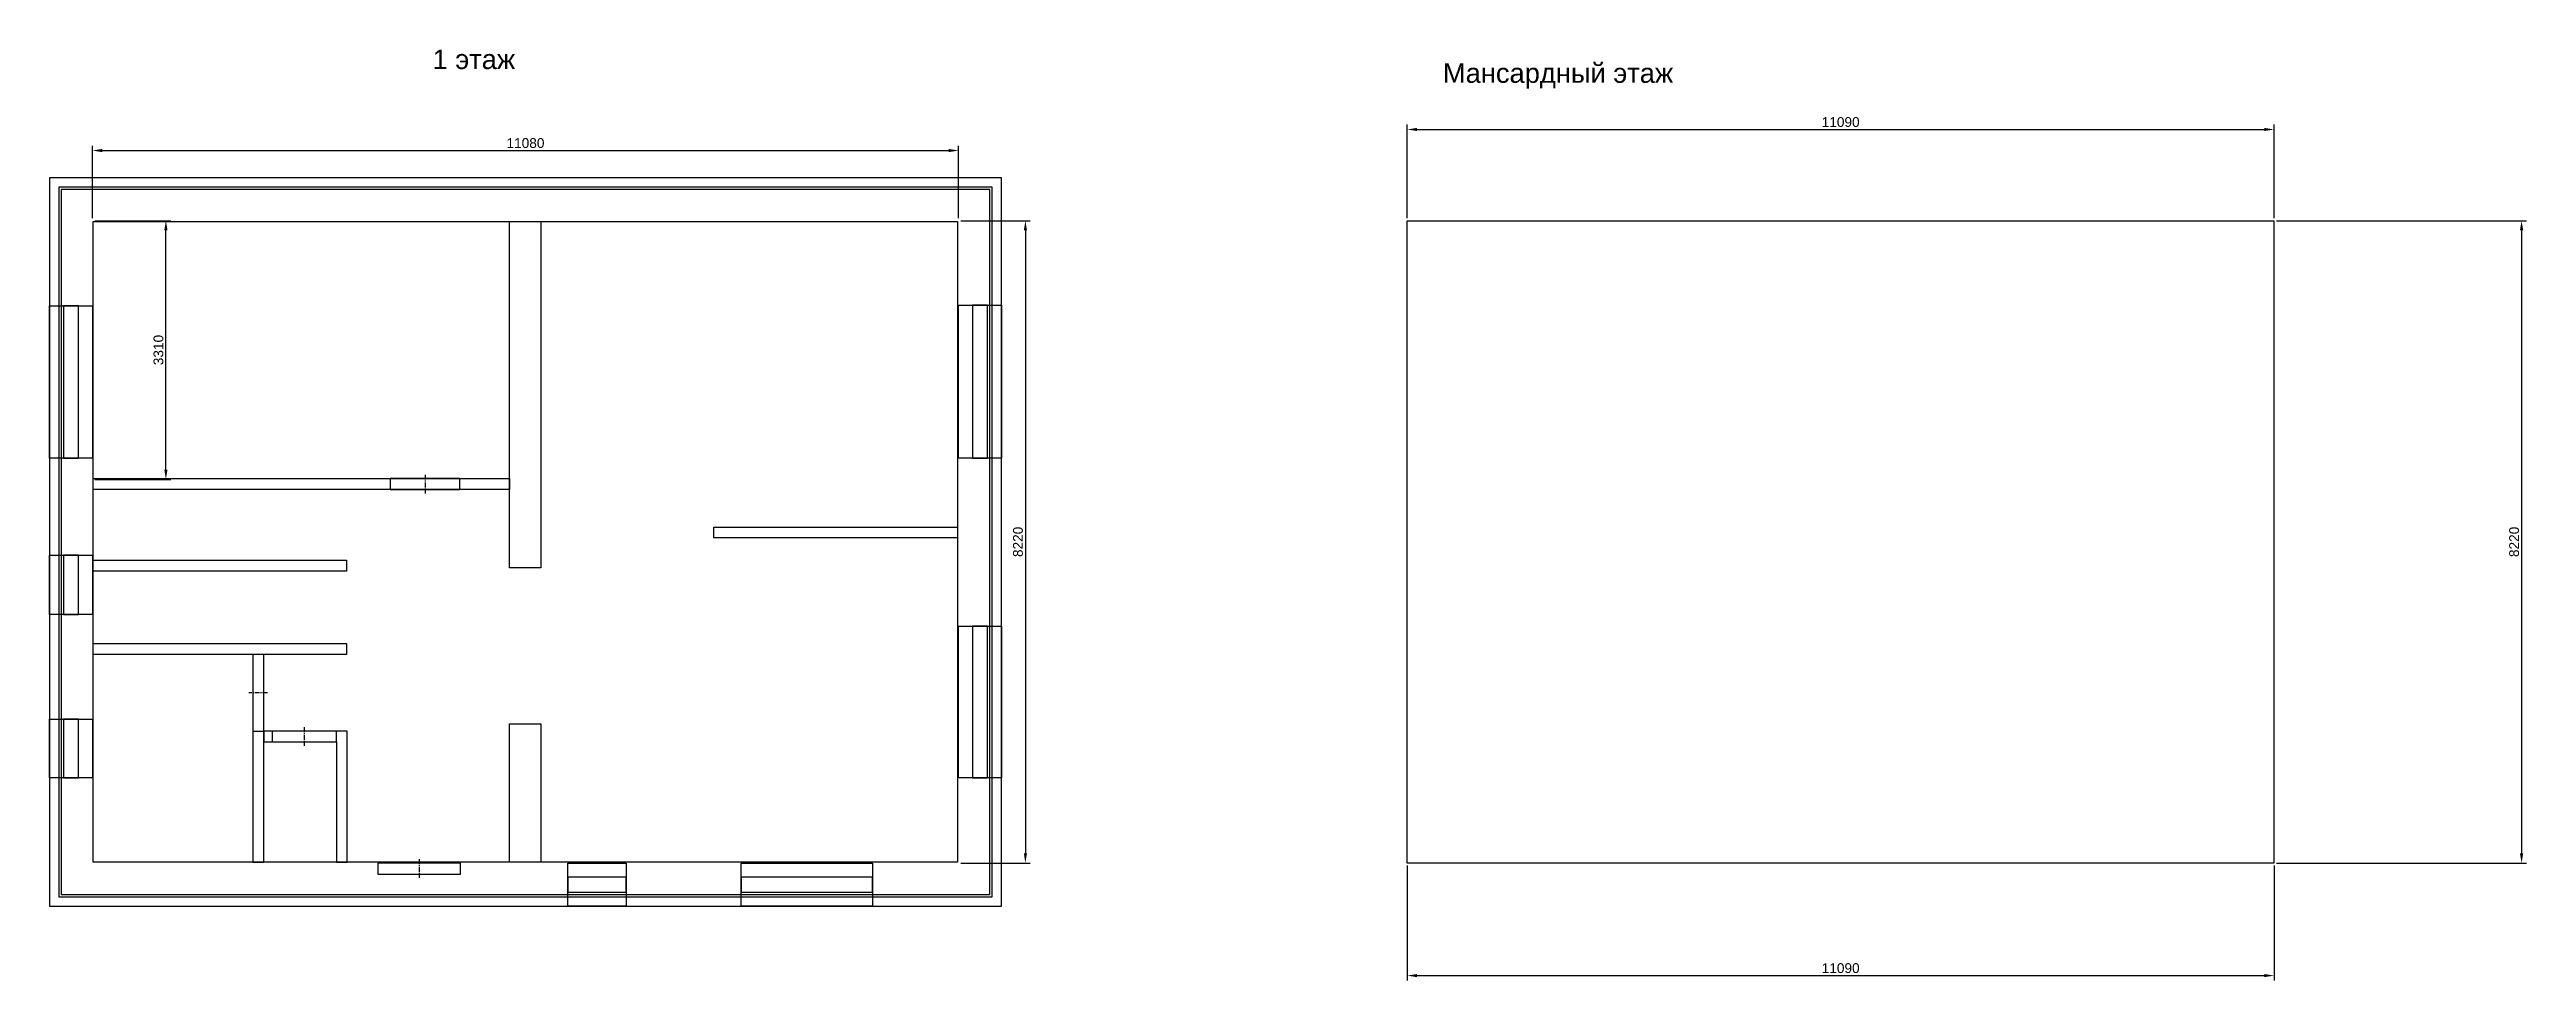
# Model space of a CAD drawing. Header units: millimetres. Extents: x -44972 to 32175, y -18880 to 15181.
# Drawn here: x 481 to 32175, y -18880 to -6968 of the extents above; entities that cross this region are included whole.
import ezdxf

# ---------------------------------------------------------------- set-up
doc = ezdxf.new("R2010")
doc.units = ezdxf.units.MM
doc.linetypes.add('CENTER', pattern=[50.8, 31.75, -6.35, 6.35, -6.35])
for name, color, linetype in [('Axes', 4, 'Continuous'), ('Dimensions', 3, 'Continuous'), ('Doors', 6, 'Continuous'), ('walls-putty', 7, 'Continuous'), ('Windows', 5, 'Continuous')]:
    doc.layers.add(name, color=color, linetype=linetype)
doc.styles.get("Standard").update_dxf_attribs({"font": 'arial.ttf'})
doc.dimstyles.new('ISO-50', dxfattribs={"dimscale": 50, "dimtxt": 2.5, "dimasz": 2.5, "dimexe": 1.25, "dimexo": 0.625, "dimtad": 1, "dimtxsty": 'Standard', "dimcen": 2.5, "dimadec": 0, "dimazin": 0, "dimtfac": 1, "dimtmove": 0, "dimatfit": 3, "dimfxl": 1, "dimarcsym": 0})

msp = doc.modelspace()

# ---------------------------------------------------------------- texts
for s, p in [('1 этаж', (5382.206, -7217.728)), ('Мансардный этаж', (18310.568, -7393.673))]:
    msp.add_text(s, height=250).set_placement(p)

# ---------------------------------------------------------------- blocks, each defined once
blk = doc.blocks.new('*D39')
at = {"layer": 'Defpoints', "color": 0, "transparency": 16777216}
for p in [(28945, -9158), (28945, -17378), (32113, -17378)]:
    blk.add_point(p, dxfattribs=at)
at = {"layer": 'Dimensions', "color": 0, "lineweight": -2, "transparency": 16777216}
for p, q in [((28976, -9158), (32175, -9158)), ((32113, -9283), (32113, -17253)), ((28976, -17378), (32175, -17378))]:
    blk.add_line(p, q, dxfattribs=at)
at = {"layer": 'Dimensions', "color": 0, "transparency": 16777216}
for points in [[(32092, -9283), (32134, -9283), (32113, -9158)], [(32092, -17253), (32134, -17253), (32113, -17378)]]:
    blk.add_solid(points, dxfattribs=at)
at = {"layer": 'Dimensions', "color": 0, "transparency": 16777216, "insert": (32018, -13268), "char_height": 125, "attachment_point": 5, "rotation": 90}
blk.add_mtext('8220', dxfattribs=at)
blk = doc.blocks.new('*D40')
at = {"layer": 'Defpoints', "color": 0, "transparency": 16777216}
for p in [(12111, -9158), (12111, -17378), (12968, -17378)]:
    blk.add_point(p, dxfattribs=at)
at = {"layer": 'Dimensions', "color": 0, "lineweight": -2, "transparency": 16777216}
for p, q in [((12142, -9158), (13031, -9158)), ((12968, -9283), (12968, -17253)), ((12142, -17378), (13031, -17378))]:
    blk.add_line(p, q, dxfattribs=at)
at = {"layer": 'Dimensions', "color": 0, "transparency": 16777216}
for points in [[(12948, -9283), (12989, -9283), (12968, -9158)], [(12948, -17253), (12989, -17253), (12968, -17378)]]:
    blk.add_solid(points, dxfattribs=at)
at = {"layer": 'Dimensions', "color": 0, "transparency": 16777216, "insert": (12873, -13268), "char_height": 125, "attachment_point": 5, "rotation": 90}
blk.add_mtext('8220', dxfattribs=at)
blk = doc.blocks.new('*D42')
at = {"layer": 'Defpoints', "color": 0, "transparency": 16777216}
for p in [(12111, -8260), (1031, -9158), (12111, -9158)]:
    blk.add_point(p, dxfattribs=at)
at = {"layer": 'Dimensions', "color": 0, "lineweight": -2, "transparency": 16777216}
for p, q in [((1031, -9127), (1031, -8198)), ((12111, -9127), (12111, -8198)), ((1156, -8260), (11986, -8260))]:
    blk.add_line(p, q, dxfattribs=at)
at = {"layer": 'Dimensions', "color": 0, "transparency": 16777216}
for points in [[(1156, -8239), (1156, -8281), (1031, -8260)], [(11986, -8239), (11986, -8281), (12111, -8260)]]:
    blk.add_solid(points, dxfattribs=at)
at = {"layer": 'Dimensions', "color": 0, "transparency": 16777216, "insert": (6571, -8165), "char_height": 125, "attachment_point": 5}
blk.add_mtext('11080', dxfattribs=at)
blk = doc.blocks.new('*D43')
at = {"layer": 'Defpoints', "color": 0, "transparency": 16777216}
for p in [(28945, -7991), (17855, -9158), (28945, -9158)]:
    blk.add_point(p, dxfattribs=at)
at = {"layer": 'Dimensions', "color": 0, "lineweight": -2, "transparency": 16777216}
for p, q in [((17855, -9127), (17855, -7928)), ((17980, -7991), (28820, -7991)), ((28945, -9127), (28945, -7928))]:
    blk.add_line(p, q, dxfattribs=at)
at = {"layer": 'Dimensions', "color": 0, "transparency": 16777216}
for points in [[(17980, -7970), (17980, -8011), (17855, -7991)], [(28820, -7970), (28820, -8011), (28945, -7991)]]:
    blk.add_solid(points, dxfattribs=at)
at = {"layer": 'Dimensions', "color": 0, "transparency": 16777216, "insert": (23400, -7896), "char_height": 125, "attachment_point": 5}
blk.add_mtext('11090', dxfattribs=at)
blk = doc.blocks.new('*D44')
at = {"layer": 'Defpoints', "color": 0, "transparency": 16777216}
for p in [(17855, -17378), (28945, -17378), (28945, -18818)]:
    blk.add_point(p, dxfattribs=at)
at = {"layer": 'Dimensions', "color": 0, "lineweight": -2, "transparency": 16777216}
for p, q in [((17855, -17409), (17855, -18880)), ((28945, -17409), (28945, -18880)), ((17980, -18818), (28820, -18818))]:
    blk.add_line(p, q, dxfattribs=at)
at = {"layer": 'Dimensions', "color": 0, "transparency": 16777216}
for points in [[(17980, -18797), (17980, -18838), (17855, -18818)], [(28820, -18797), (28820, -18838), (28945, -18818)]]:
    blk.add_solid(points, dxfattribs=at)
at = {"layer": 'Dimensions', "color": 0, "transparency": 16777216, "insert": (23400, -18723), "char_height": 125, "attachment_point": 5}
blk.add_mtext('11090', dxfattribs=at)
blk = doc.blocks.new('*D70')
at = {"layer": 'Defpoints', "color": 0, "transparency": 16777216}
for p in [(1031, -9158), (1970, -9158), (1031, -12468)]:
    blk.add_point(p, dxfattribs=at)
at = {"layer": 'Dimensions', "color": 0, "lineweight": -2, "transparency": 16777216}
for p, q in [((1062, -9158), (2033, -9158)), ((1970, -12343), (1970, -9283)), ((1062, -12468), (2033, -12468))]:
    blk.add_line(p, q, dxfattribs=at)
at = {"layer": 'Dimensions', "color": 0, "transparency": 16777216}
for points in [[(1949, -9283), (1991, -9283), (1970, -9158)], [(1949, -12343), (1991, -12343), (1970, -12468)]]:
    blk.add_solid(points, dxfattribs=at)
at = {"layer": 'Dimensions', "color": 0, "transparency": 16777216, "insert": (1875, -10813), "char_height": 125, "attachment_point": 5, "rotation": 90}
blk.add_mtext('3310', dxfattribs=at)

# ---------------------------------------------------------------- dimensions: what is measured, and where the dimension line sits
at = {"layer": 'Dimensions'}
for base, p1, p2, picture, middle in [((28944.853, -7990.582), (17854.853, -9158.094), (28944.853, -9158.094), '*D43', (23399.853, -7895.51)), ((12111.158, -8260.054), (1031.158, -9158.094), (12111.158, -9158.094), '*D42', (6571.158, -8164.983)), ((28944.853, -18817.588), (17854.853, -17378.094), (28944.853, -17378.094), '*D44', (23399.853, -18722.516))]:
    dim = msp.add_linear_dim(base=base, p1=p1, p2=p2, dimstyle='ISO-50', dxfattribs=at)
    dim.commit()
    dim.dimension.update_dxf_attribs({"geometry": picture, "text_midpoint": middle})
for base, p1, p2, picture, middle in [((1970.276, -9158.094), (1031.158, -12468.094), (1031.158, -9158.094), '*D70', (1875.162, -10813.094)), ((12968.463, -17378.094), (12111.158, -9158.094), (12111.158, -17378.094), '*D40', (12873.391, -13268.094)), ((32112.932, -17378.094), (28944.853, -9158.094), (28944.853, -17378.094), '*D39', (32017.86, -13268.094))]:
    dim = msp.add_linear_dim(base=base, p1=p1, p2=p2, angle=90, dimstyle='ISO-50', dxfattribs=at)
    dim.commit()
    dim.dimension.update_dxf_attribs({"geometry": picture, "text_midpoint": middle})

# ---------------------------------------------------------------- linework, layer by layer
for p, q in [((17854.853, -9158.094), (24114.853, -9158.094)), ((17854.853, -17378.094), (17854.853, -9158.094)), ((24234.853, -9158.094), (28944.853, -9158.094)), ((28944.853, -9158.094), (28944.853, -13228.094)), ((28944.853, -13348.094), (28944.853, -17378.094)), ((23464.853, -17378.094), (17854.853, -17378.094)), ((28944.853, -17378.094), (23584.853, -17378.094))]:
    msp.add_line(p, q)
at = {"color": 1}
for p, q in [((24114.853, -9158.094), (24234.853, -9158.094)), ((28944.853, -13228.094), (28944.853, -13348.094)), ((23584.853, -17378.094), (23464.853, -17378.094))]:
    msp.add_line(p, q, dxfattribs=at)
for points in [[(481.158, -17928.094), (12661.158, -17928.094), (12661.158, -8608.094), (481.158, -8608.094)], [(601.158, -17808.094), (12541.158, -17808.094), (12541.158, -8728.094), (601.158, -8728.094)], [(631.158, -17778.094), (12511.158, -17778.094), (12511.158, -8758.094), (631.158, -8758.094)], [(8981.158, -13078.094), (12101.158, -13078.094), (12101.158, -13218.094), (8981.158, -13218.094)], [(6366.158, -15598.094), (6766.158, -15598.094), (6766.158, -17368.094), (6366.158, -17368.094)]]:
    msp.add_lwpolyline(points, close=True)
at = {"layer": 'Axes', "linetype": 'CENTER', "ltscale": 2}
for p, q in [((5286.158, -12408.094), (5286.158, -12648.094)), ((3271.158, -15198.094), (3031.158, -15198.094)), ((3741.158, -15638.094), (3741.158, -15878.094)), ((5211.158, -17328.094), (5211.158, -17568.094))]:
    msp.add_line(p, q, dxfattribs=at)
at = {"layer": 'Doors'}
for points in [[(5731.158, -12598.094), (5731.158, -12458.094), (4841.158, -12458.094), (4841.158, -12598.094)], [(3081.158, -15688.094), (3221.158, -15688.094), (3221.158, -14708.094), (3081.158, -14708.094)], [(4151.158, -15828.094), (4151.158, -15688.094), (3331.158, -15688.094), (3331.158, -15828.094)], [(5741.158, -17518.094), (5741.158, -17378.094), (4681.158, -17378.094), (4681.158, -17518.094)]]:
    msp.add_lwpolyline(points, close=True, dxfattribs=at)
at = {"layer": 'walls-putty'}
for points in [[(1041.158, -9168.094), (12101.158, -9168.094), (12101.158, -17368.094), (1041.158, -17368.094)], [(6366.158, -9168.094), (6766.158, -9168.094), (6766.158, -13598.094), (6366.158, -13598.094)], [(1041.158, -12458.094), (6366.158, -12458.094), (6366.158, -12598.094), (1041.158, -12598.094)], [(1041.158, -13503.094), (4281.158, -13503.094), (4281.158, -13643.094), (1041.158, -13643.094)], [(1041.158, -14568.094), (4281.158, -14568.094), (4281.158, -14708.094), (1041.158, -14708.094)], [(3081.158, -17368.094), (3221.158, -17368.094), (3221.158, -14708.094), (3081.158, -14708.094)], [(4291.158, -15688.094), (3221.158, -15688.094), (3221.158, -15828.094), (4151.158, -15828.094), (4151.158, -17368.094), (4291.158, -17368.094)]]:
    msp.add_lwpolyline(points, close=True, dxfattribs=at)
at = {"layer": 'Windows'}
for points in [[(481.158, -10248.094), (1031.158, -10248.094), (1031.158, -12198.094), (481.158, -12198.094)], [(661.158, -12198.094), (851.158, -12198.094), (851.158, -10248.094), (661.158, -10248.094)], [(12111.158, -10238.094), (12661.158, -10238.094), (12661.158, -12198.094), (12111.158, -12198.094)], [(12291.158, -12198.094), (12481.158, -12198.094), (12481.158, -10238.094), (12291.158, -10238.094)], [(481.158, -13438.094), (1031.158, -13438.094), (1031.158, -14198.094), (481.158, -14198.094)], [(661.158, -14198.094), (851.158, -14198.094), (851.158, -13438.094), (661.158, -13438.094)], [(12111.158, -14348.094), (12661.158, -14348.094), (12661.158, -16288.094), (12111.158, -16288.094)], [(12291.158, -16288.094), (12481.158, -16288.094), (12481.158, -14348.094), (12291.158, -14348.094)], [(481.158, -15538.094), (1031.158, -15538.094), (1031.158, -16288.094), (481.158, -16288.094)], [(661.158, -16288.094), (851.158, -16288.094), (851.158, -15538.094), (661.158, -15538.094)], [(7111.158, -17928.094), (7111.158, -17378.094), (7861.158, -17378.094), (7861.158, -17928.094)], [(9331.158, -17928.094), (9331.158, -17378.094), (11011.158, -17378.094), (11011.158, -17928.094)], [(7861.158, -17748.094), (7861.158, -17558.094), (7111.158, -17558.094), (7111.158, -17748.094)], [(11011.158, -17748.094), (11011.158, -17558.094), (9331.158, -17558.094), (9331.158, -17748.094)]]:
    msp.add_lwpolyline(points, close=True, dxfattribs=at)

msp.set_redraw_order([(e.dxf.handle, doc.entitydb.next_handle()) for e in msp.query("TEXT MTEXT ATTDEF DIMENSION ARC_DIMENSION")])  # texts and dimensions are drawn at this point

doc.saveas('drawing.dxf')
